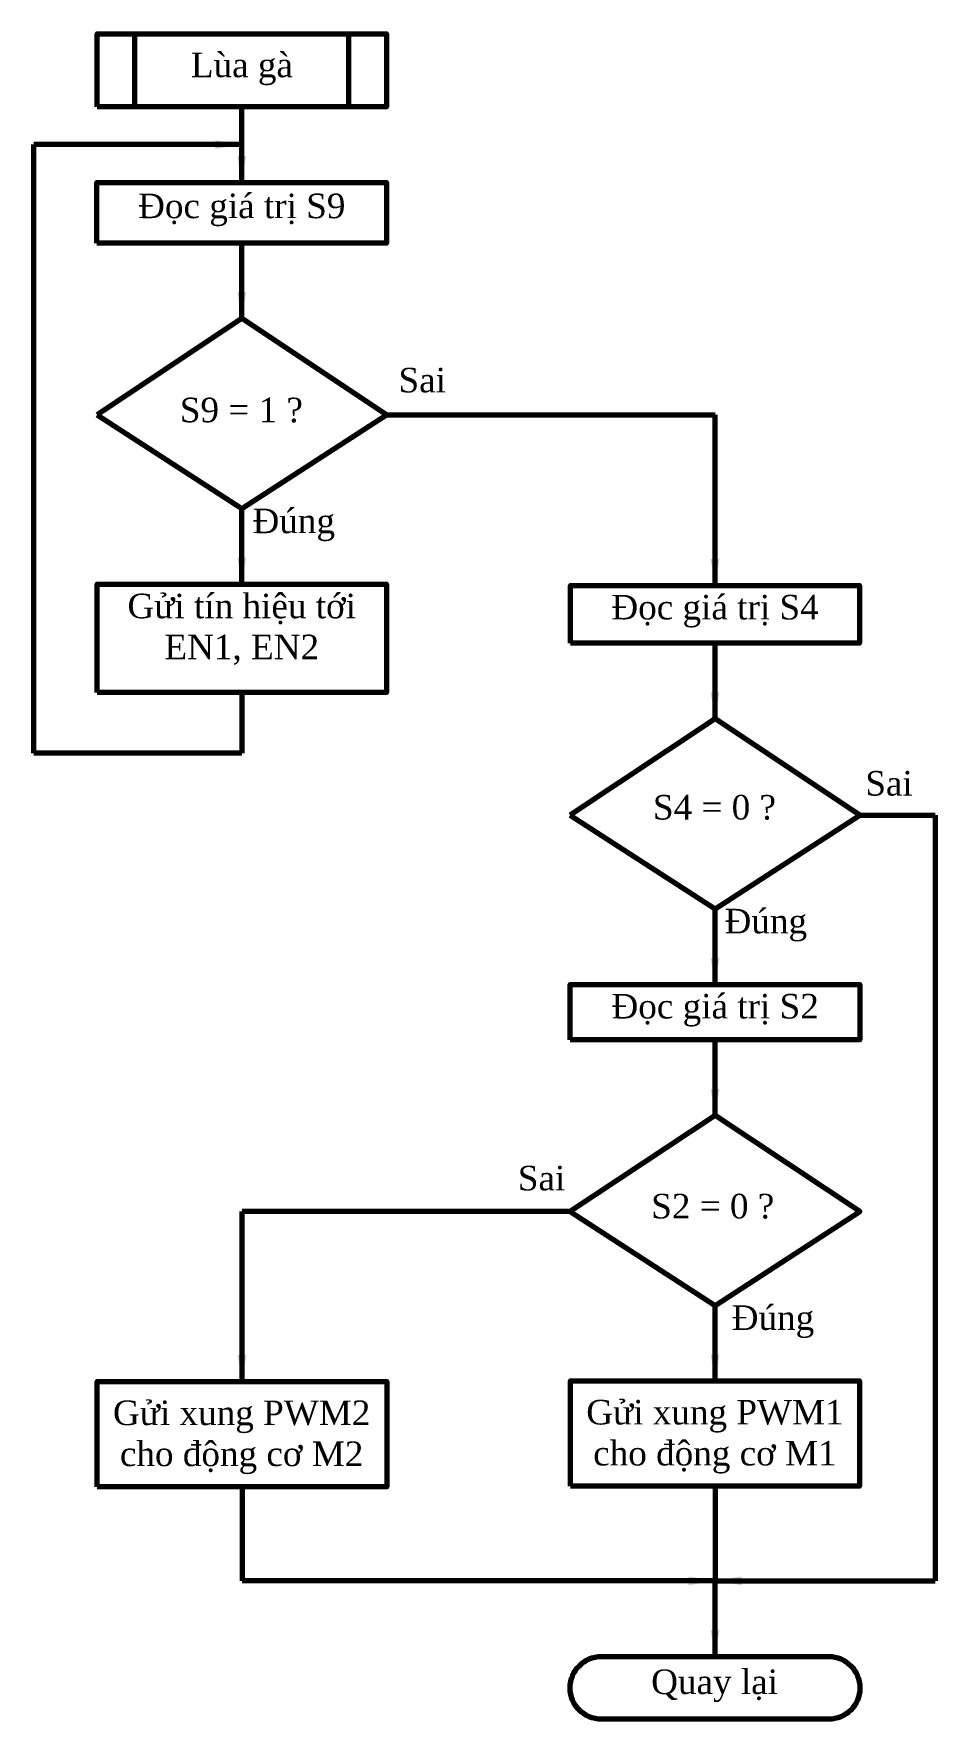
# Model space of a CAD drawing. Header units: millimetres. Extents: x -306 to 5587, y -2981 to 843.
# Drawn here: x 1594.9 to 1833.2, y 227.3 to 673 of the extents above; entities that cross this region are included whole.
import ezdxf

# ---------------------------------------------------------------- set-up
doc = ezdxf.new("R2010")
doc.units = ezdxf.units.MM
doc.header["$LTSCALE"] = 0.25
doc.layers.get('0').update_dxf_attribs({"lineweight": 70})
doc.styles.get("Standard").update_dxf_attribs({"font": 'times.ttf', "width": 1.0001})
doc.styles.add('TCVN', font='')
doc.styles.get('TCVN').set_extended_font_data('TCVN 7284')
doc.dimstyles.new('TCVN', dxfattribs={"dimtxt": 3.5, "dimasz": 3.5, "dimexe": 2, "dimexo": 0, "dimtad": 1, "dimtxsty": 'TCVN', "dimcen": 3.5, "dimclrd": 256, "dimclre": 256, "dimclrt": 256, "dimadec": 0, "dimazin": 0, "dimtfac": 1, "dimtmove": 0, "dimatfit": 3, "dimfxl": 1, "dimtfillclr": 256, "dimlwd": -1, "dimlwe": -1, "dimarcsym": 0})

msp = doc.modelspace()

# ---------------------------------------------------------------- texts
at = {"color": 2, "ltscale": 1.5, "char_height": 6.5, "attachment_point": 1}
for s, width, insert in [('\\pxqc;Lùa gà', 76.4376, (1611.71, 667.99)), ('\\pxqc;Đọc giá trị S9', 76.5713, (1611.61, 630.72)), ('\\pxqc;Sai', 22.6472, (1686.28, 584.66)), ('\\pxqc;S9 = 1 ?', 62.6864, (1618.45, 576.76)), ('\\pxqc;Đúng', 27.5003, (1649.89, 547.44)), ('\\pxqc;Gửi tín hiệu tới \\PEN1, EN2', 76.662, (1611.56, 524.94)), ('\\pxqc;Đọc giá trị S4', 76.6002, (1736.71, 524.63)), ('\\pxqc;Sai', 15.5475, (1813.24, 478.06)), ('\\pxqc;S4 = 0 ?', 60.2672, (1744.73, 471.73)), ('\\pxqc;Đúng', 26.8471, (1775.01, 441.63)), ('\\pxqc;Đọc giá trị S2', 76.6002, (1736.74, 419.13)), ('\\pxqc;Sai', 18.2355, (1720.03, 373.68)), ('\\pxqc;S2 = 0 ?', 61.2173, (1743.8, 366.27)), ('\\pxqc;Đúng', 21.5613, (1779.54, 336.79)), ('\\pxqc;Gửi xung PWM2\\Pcho động cơ M2', 76.199, (1611.77, 311.63)), ('\\pxqc;Gửi xung PWM1 \\Pcho động cơ M1', 76.8574, (1736.56, 311.79)), ('\\pxqc;Quay lại', 73.2093, (1738.29, 240.52))]:
    msp.add_mtext_dynamic_manual_height_columns(s, width=width, gutter_width=25, heights=[0], dxfattribs=dict(at, insert=insert))

# ---------------------------------------------------------------- linework, layer by layer
for p, q in [((1594.89, 482.79), (1594.89, 643.67)), ((1688.16, 572.23), (1775.01, 572.23)), ((1649.89, 498.79), (1649.89, 482.79)), ((1649.89, 482.79), (1594.89, 482.79)), ((1813.24, 466.4), (1833.24, 466.4)), ((1833.24, 466.4), (1833.24, 263.95)), ((1736.74, 361.58), (1649.96, 361.58)), ((1649.96, 288.79), (1649.96, 263.95)), ((1775.01, 288.95), (1775.01, 263.95))]:
    msp.add_line(p, q)
for points in [[(1611.64, 653.67), (1611.64, 672.99), (1688.14, 672.99), (1688.14, 653.67)], [(1621.64, 672.99), (1678.14, 672.99), (1678.14, 653.67), (1621.64, 653.67)], [(1611.61, 617.62), (1611.61, 633.67), (1688.18, 633.67), (1688.18, 617.62)], [(1611.63, 572.23), (1649.89, 547.44), (1688.16, 572.23), (1649.89, 597.67)], [(1611.66, 498.79), (1611.66, 527.44), (1688.13, 527.44), (1688.13, 498.79)], [(1736.8, 511.87), (1736.8, 527.13), (1813.22, 527.13), (1813.22, 511.87)], [(1736.74, 466.42), (1775.01, 441.63), (1813.27, 466.42), (1775.01, 491.87)], [(1736.74, 407.02), (1736.74, 421.63), (1813.27, 421.63), (1813.27, 407.02)], [(1736.74, 361.58), (1775.01, 336.79), (1813.27, 361.58), (1775.01, 387.02)], [(1611.67, 288.79), (1611.67, 316.63), (1688.24, 316.63), (1688.24, 288.79)], [(1736.82, 288.95), (1736.82, 316.79), (1813.19, 316.79), (1813.19, 288.95)]]:
    msp.add_lwpolyline(points, close=True)
msp.add_lwpolyline([(1745.01, 227.35, -1), (1745.01, 243.95), (1805.01, 243.95, -1), (1805.01, 227.35)], format="xyb", close=True)

msp.set_redraw_order([(e.dxf.handle, doc.entitydb.next_handle()) for e in msp.query("TEXT MTEXT ATTDEF DIMENSION ARC_DIMENSION")])  # texts and dimensions are drawn at this point

# ---------------------------------------------------------------- leaders
for points in [[(1649.89, 633.67), (1649.89, 653.67)], [(1649.89, 643.67), (1594.89, 643.67)], [(1649.89, 597.67), (1649.89, 617.67)], [(1775.01, 527.13), (1775.01, 572.23)], [(1649.89, 527.44), (1649.89, 547.44)], [(1775.01, 491.87), (1775.01, 511.87)], [(1775.01, 421.63), (1775.01, 441.63)], [(1775.01, 387.02), (1775.01, 407.02)], [(1649.96, 316.63), (1649.96, 361.58)], [(1775.01, 316.79), (1775.01, 336.79)], [(1775.01, 263.95), (1649.96, 263.95)], [(1775.01, 243.95), (1775.01, 263.95)], [(1775.01, 263.95), (1833.24, 263.95)]]:
    msp.add_leader(points, dimstyle='TCVN', override={"dimasz": 7, "dimgap": 0.09, "dimtad": 0})

doc.saveas('drawing.dxf')
